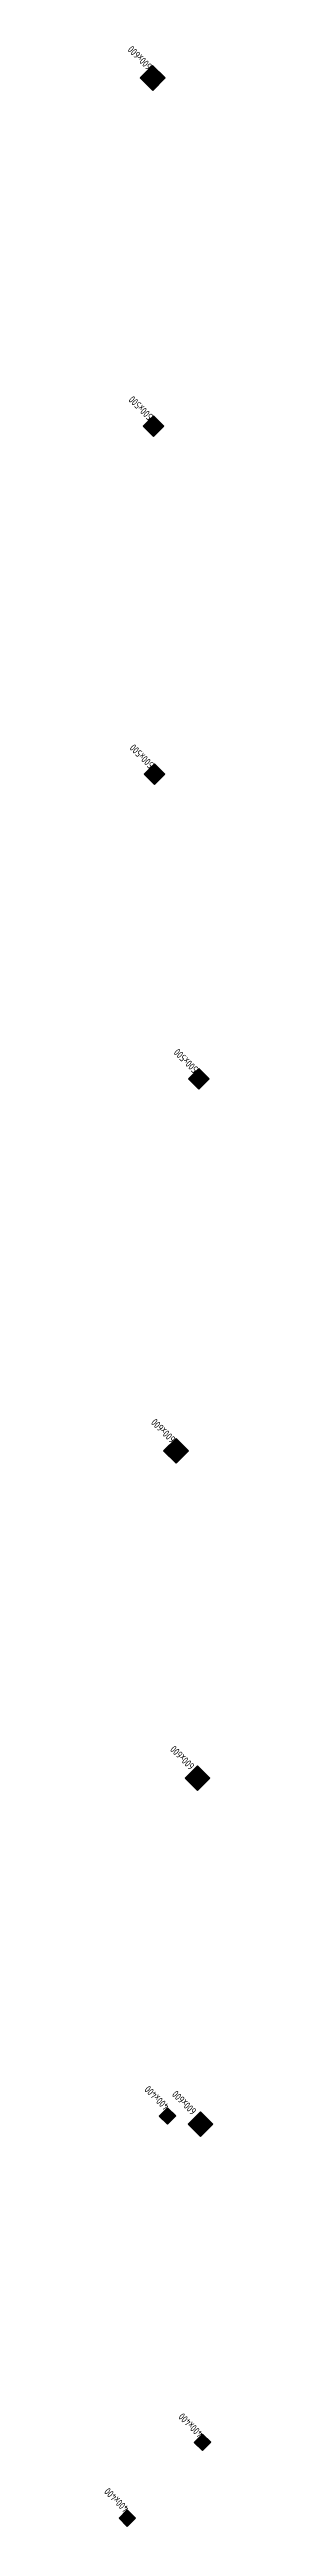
# Model space of a CAD drawing. Extents: x 517653049 to 520131079, y 3499157826 to 3500888201.
# Drawn here: x 518863813 to 518867406, y 3499918649 to 3500003166 of the extents above; entities that cross this region are included whole.
import ezdxf

# ---------------------------------------------------------------- set-up
doc = ezdxf.new("R2010")
doc.units = 0
doc.header["$LTSCALE"] = 500
doc.layers.get('0').update_dxf_attribs({"linetype": 'CONTINUOUS'})
doc.layers.add('C-XREF-SLCT', color=7, linetype='CONTINUOUS', plot=False)
doc.layers.add('S_COLU', color=2, linetype='CONTINUOUS')
doc.layers.add('S_COLU_HACH', color=15, linetype='CONTINUOUS')
doc.layers.add('尺寸标注-柱', color=3, linetype='CONTINUOUS', lineweight=18, plot=False)
doc.styles.add('Acs', font='Stfangso_0.ttf', dxfattribs={"width": 0.7})
doc.styles.add('样式 1_yjk_yjk', font='yjkeng.shx', dxfattribs={"width": 0.7, "bigfont": 'yjkchn.shx'})
doc.styles.add('样式 1_yjk_yjk_yjk', font='yjkeng.shx', dxfattribs={"width": 0.7, "bigfont": 'yjkchn.shx'})

msp = doc.modelspace()

# ---------------------------------------------------------------- texts
at = {"layer": '尺寸标注-柱', "linetype": 'Continuous', "width": 0.7}
for s, style, p in [('600x600', '样式 1_yjk_yjk', (518865340, 3500002621)), ('500x500', '样式 1_yjk_yjk', (518865372, 3499990671)), ('500x500', '样式 1_yjk_yjk', (518865405, 3499978792)), ('500x500', '样式 1_yjk_yjk', (518866918, 3499968401)), ('600x600', '样式 1_yjk_yjk', (518866140, 3499955777)), ('600x600', '样式 1_yjk_yjk_yjk', (518866792, 3499944622)), ('400x400', '样式 1_yjk_yjk', (518865920, 3499933008)), ('600x600', '样式 1_yjk_yjk_yjk', (518866857, 3499932851)), ('400x400', '样式 1_yjk_yjk', (518867082, 3499921838)), ('400x400', '样式 1_yjk_yjk', (518864543, 3499919286))]:
    msp.add_text(s, height=250, rotation=135.15729, dxfattribs=dict(at, style=style)).set_placement(p)

# ---------------------------------------------------------------- blocks, each defined once
blk = doc.blocks.new('AcsAcadShareArea')
for points in [[(0, 0), (118900, 0), (118900, 85000), (0, 85000)], [(6892.9, 0), (28409.4, 0), (28409.4, 2708.4), (6892.9, 2708.4)], [(0, 0), (6892.9, 0), (6892.9, 2699.2), (0, 2699.2)], [(0, 733), (0, 733), (0, 0), (0, 0)]]:
    blk.add_lwpolyline(points, close=True)
at = {"insert": (596.8, 1991.4), "char_height": 1000, "width": 6073.9, "attachment_point": 1, "style": 'Acs'}
blk.add_mtext('唯一编号：', dxfattribs=at)
at = {"style": 'Acs', "width": 0.8}
blk.add_attdef('唯一编号', (7537.4, 860.8), '', height=1000, dxfattribs=at)

# ---------------------------------------------------------------- hatches: boundary and pattern name
at = {"layer": 'S_COLU_HACH'}
h = msp.add_hatch(color=256, dxfattribs=at)
h.dxf.hatch_style = 1
h.paths.add_polyline_path([(518865342, 3500001772), (518864916, 3500002196), (518865340, 3500002621), (518865765, 3500002198)])
h = msp.add_hatch(color=256, dxfattribs=at)
h.dxf.hatch_style = 1
h.paths.add_polyline_path([(518865374, 3499989964), (518865020, 3499990316), (518865372, 3499990671), (518865727, 3499990318)])
h = msp.add_hatch(color=256, dxfattribs=at)
h.dxf.hatch_style = 1
h.paths.add_polyline_path([(518865407, 3499978084), (518865052, 3499978437), (518865405, 3499978792), (518865759, 3499978439)])
h = msp.add_hatch(color=256, dxfattribs=at)
h.dxf.hatch_style = 1
h.paths.add_polyline_path([(518866920, 3499967694), (518866566, 3499968047), (518866918, 3499968401), (518867273, 3499968049)])
h = msp.add_hatch(color=256, dxfattribs=at)
h.dxf.hatch_style = 1
h.paths.add_polyline_path([(518866142, 3499954929), (518865717, 3499955352), (518866140, 3499955777), (518866565, 3499955354)])
h = msp.add_hatch(color=256, dxfattribs=at)
h.dxf.hatch_style = 1
h.paths.add_polyline_path([(518866880, 3499943758), (518866455, 3499944181), (518866878, 3499944607), (518867303, 3499944184)])
h = msp.add_hatch(color=256, dxfattribs=at)
h.dxf.hatch_style = 1
h.paths.add_polyline_path([(518865851, 3499932371), (518865567, 3499932653), (518865849, 3499932937), (518866133, 3499932655)])
h = msp.add_hatch(color=256, dxfattribs=at)
h.dxf.hatch_style = 1
h.paths.add_polyline_path([(518866983, 3499931950), (518866558, 3499932373), (518866981, 3499932798), (518867406, 3499932375)])
h = msp.add_hatch(color=256, dxfattribs=at)
h.dxf.hatch_style = 1
h.paths.add_polyline_path([(518867048, 3499921237), (518866764, 3499921519), (518867046, 3499921803), (518867330, 3499921521)])
h = msp.add_hatch(color=256, dxfattribs=at)
h.dxf.hatch_style = 1
h.paths.add_polyline_path([(518864474, 3499918649), (518864190, 3499918931), (518864472, 3499919215), (518864756, 3499918933)])

# ---------------------------------------------------------------- linework, layer by layer
at = {"layer": 'S_COLU'}
for points in [[(518865342, 3500001772), (518864916, 3500002196), (518865340, 3500002621), (518865765, 3500002198)], [(518865374, 3499989964), (518865020, 3499990316), (518865372, 3499990671), (518865727, 3499990318)], [(518865407, 3499978084), (518865052, 3499978437), (518865405, 3499978792), (518865759, 3499978439)], [(518866920, 3499967694), (518866566, 3499968047), (518866918, 3499968401), (518867273, 3499968049)], [(518866142, 3499954929), (518865717, 3499955352), (518866140, 3499955777), (518866565, 3499955354)], [(518866880, 3499943758), (518866455, 3499944181), (518866878, 3499944607), (518867303, 3499944184)], [(518865851, 3499932371), (518865567, 3499932653), (518865849, 3499932937), (518866133, 3499932655)], [(518866983, 3499931950), (518866558, 3499932373), (518866981, 3499932798), (518867406, 3499932375)], [(518867048, 3499921237), (518866764, 3499921519), (518867046, 3499921803), (518867330, 3499921521)], [(518864474, 3499918649), (518864190, 3499918931), (518864472, 3499919215), (518864756, 3499918933)]]:
    msp.add_lwpolyline(points, close=True, dxfattribs=at)

# ---------------------------------------------------------------- block references
at = {"layer": 'C-XREF-SLCT', "xscale": 20, "yscale": 20, "zscale": 20}
msp.add_blockref('AcsAcadShareArea', (517753079, 3499188201), dxfattribs=at).add_auto_attribs({'唯一编号': 'colu'})

msp.set_redraw_order([(e.dxf.handle, doc.entitydb.next_handle()) for e in msp.query("TEXT MTEXT ATTDEF DIMENSION ARC_DIMENSION")])  # texts and dimensions are drawn at this point

doc.saveas('drawing.dxf')
